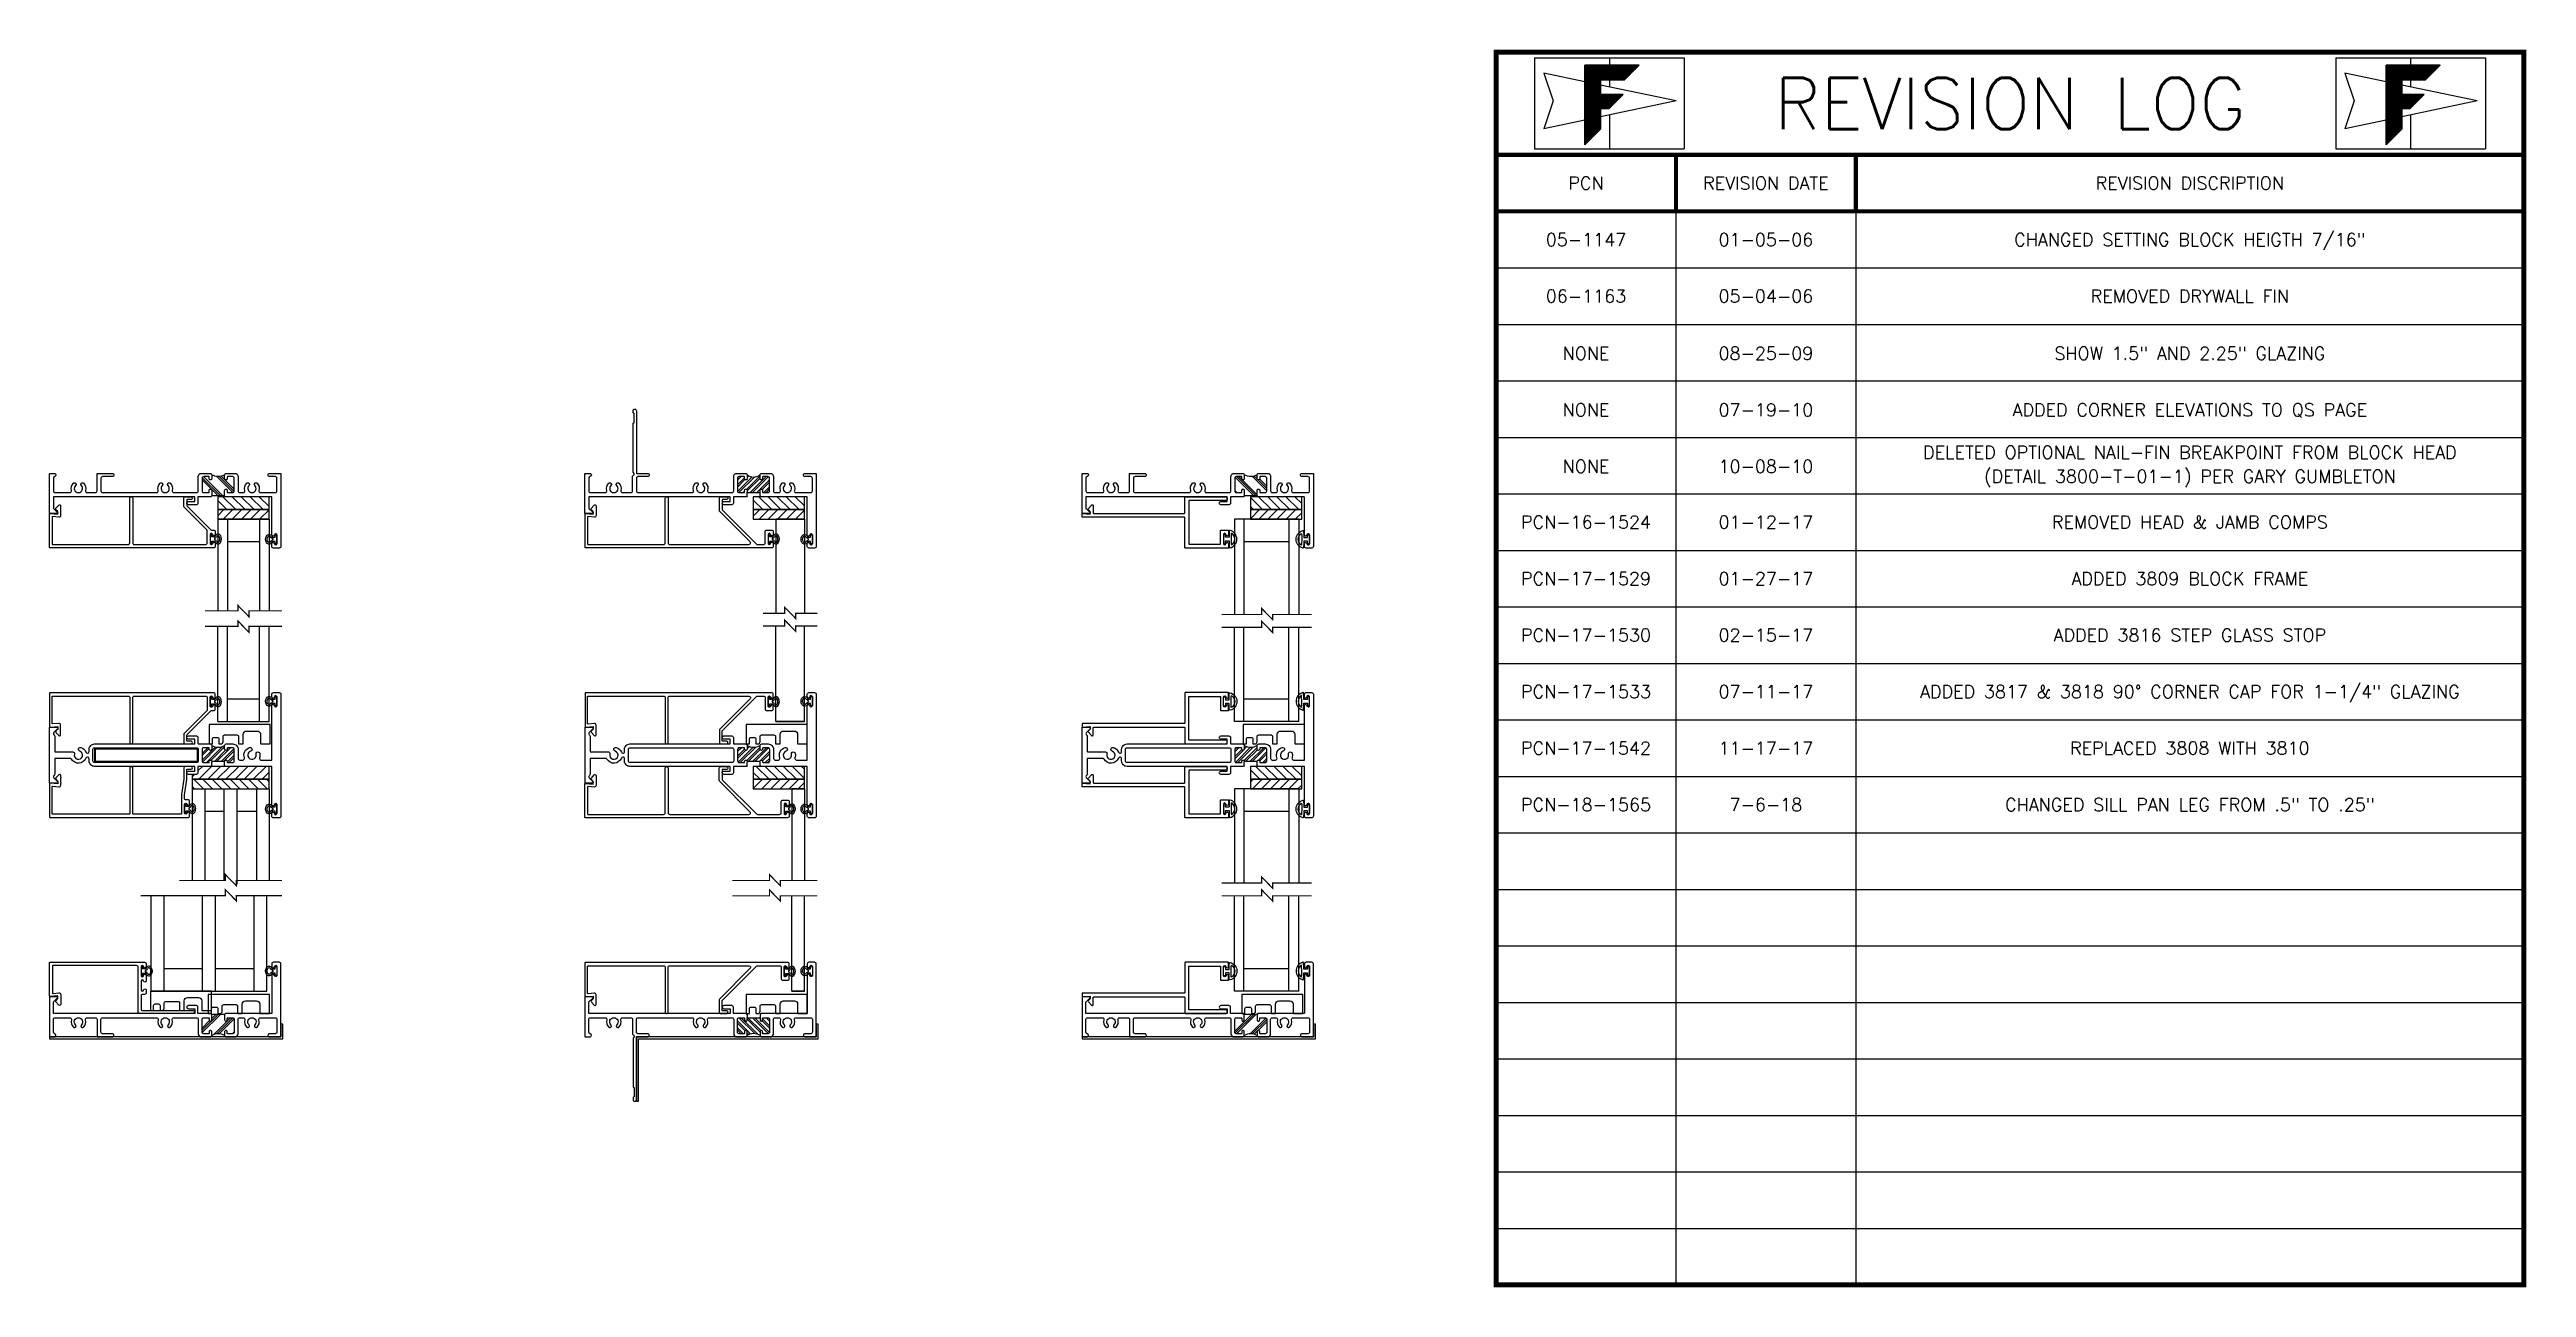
# Model space of a CAD drawing. Extents: x -23 to 190, y -172 to 85.
# Drawn here: x -4.06 to 44.14, y 4.99 to 29.09 of the extents above; entities that cross this region are included whole.
import ezdxf
from ezdxf.enums import TextEntityAlignment as Align

# ---------------------------------------------------------------- set-up
doc = ezdxf.new("R2010")
doc.units = 0
doc.header["$MEASUREMENT"] = 0
doc.layers.get('0').update_dxf_attribs({"linetype": 'CONTINUOUS'})
for name, color, linetype in [('ALUM-RED', 1, 'CONTINUOUS'), ('Ballons', 7, 'CONTINUOUS'), ('DIM', 7, 'CONTINUOUS'), ('FRAME', 1, 'CONTINUOUS'), ('GEOMETRY', 1, 'CONTINUOUS'), ('GLASS', 7, 'CONTINUOUS'), ('MISC.', 7, 'CONTINUOUS'), ('PROFILE NUMBER', 150, 'CONTINUOUS'), ('REVISION LOG', 7, 'CONTINUOUS'), ('SETTING BLOCKS', 7, 'CONTINUOUS'), ('SETTING_BLOCK', 4, 'CONTINUOUS'), ('TEXT', 7, 'CONTINUOUS')]:
    doc.layers.add(name, color=color, linetype=linetype)
doc.styles.get("Standard").update_dxf_attribs({"font": 'simplex.shx'})

msp = doc.modelspace()

# ---------------------------------------------------------------- texts
at = {"layer": 'REVISION LOG'}
for s, height, p in [('REVISION LOG', 1, (34.092, 28.043)), ('PCN', 0.25, (25.842, 26.493)), ('REVISION DATE', 0.25, (29.342, 26.493)), ('REVISION DISCRIPTION', 0.25, (37.592, 26.493)), ('CHANGED SETTING BLOCK HEIGTH 7/16"', 0.25, (37.592, 25.393)), ('05-1147', 0.25, (25.842, 25.393)), ('01-05-06', 0.25, (29.342, 25.393)), ('06-1163', 0.25, (25.842, 24.293)), ('05-04-06', 0.25, (29.342, 24.293)), ('REMOVED DRYWALL FIN', 0.25, (37.592, 24.293)), ('NONE', 0.25, (25.842, 23.178)), ('08-25-09', 0.25, (29.342, 23.178)), ('SHOW 1.5" AND 2.25" GLAZING', 0.25, (37.592, 23.178)), ('NONE', 0.25, (25.842, 22.078)), ('07-19-10', 0.25, (29.342, 22.078)), ('ADDED CORNER ELEVATIONS TO QS PAGE', 0.25, (37.592, 22.078)), ('DELETED OPTIONAL NAIL-FIN BREAKPOINT FROM BLOCK HEAD', 0.25, (37.592, 21.25)), ('NONE', 0.25, (25.842, 20.978)), ('10-08-10', 0.25, (29.342, 20.978)), ('(DETAIL 3800-T-01-1) PER GARY GUMBLETON', 0.25, (37.592, 20.784)), ('PCN-16-1524', 0.25, (25.842, 19.893)), ('01-12-17', 0.25, (29.342, 19.893)), ('REMOVED HEAD & JAMB COMPS', 0.25, (37.592, 19.893)), ('PCN-17-1529', 0.25, (25.842, 18.793)), ('01-27-17', 0.25, (29.342, 18.793)), ('ADDED 3809 BLOCK FRAME', 0.25, (37.592, 18.793)), ('PCN-17-1530', 0.25, (25.842, 17.693)), ('02-15-17', 0.25, (29.342, 17.693)), ('ADDED 3816 STEP GLASS STOP', 0.25, (37.592, 17.693)), ('PCN-17-1533', 0.25, (25.842, 16.593)), ('07-11-17', 0.25, (29.342, 16.593)), ('ADDED 3817 & 3818 90%%D CORNER CAP FOR 1-1/4" GLAZING', 0.25, (37.592, 16.593)), ('PCN-17-1542', 0.25, (25.842, 15.493)), ('11-17-17', 0.25, (29.342, 15.493)), ('REPLACED 3808 WITH 3810', 0.25, (37.592, 15.493)), ('PCN-18-1565', 0.25, (25.842, 14.393)), ('7-6-18', 0.25, (29.342, 14.393)), ('CHANGED SILL PAN LEG FROM .5" TO .25"', 0.25, (37.592, 14.393))]:
    msp.add_text(s, height=height, dxfattribs=at).set_placement(p, align=Align.MIDDLE_CENTER)

# ---------------------------------------------------------------- blocks, each defined once
blk = doc.blocks.new('3801 1 INCH GLASS STOP')
blk.add_lwpolyline([(2.741, 0.327, -0.414214), (2.769, 0.299, -0.414214), (2.741, 0.271), (2.669, 0.271, 0.414214), (2.659, 0.261), (2.659, 0.167, 0.198912), (2.668, 0.145), (3.128, -0.315, 0.198912), (3.15, -0.324), (3.183, -0.324, -0.414214), (3.214, -0.355), (3.214, -0.408, -0.414214), (3.189, -0.433, -0.399638), (3.164, -0.41, 0.400364), (3.139, -0.386, 0.414214), (3.114, -0.411), (3.114, -0.581, 0.414214), (3.139, -0.606), (3.139, -0.606, 0.399638), (3.164, -0.582, -0.399638), (3.189, -0.558, -0.414214), (3.214, -0.583), (3.214, -0.637, -0.414214), (3.183, -0.668), (-0.001, -0.668, -0.414214), (-0.011, -0.658), (-0.011, -0.01, -0.440011), (0, 0), (0.149, -0.013), (0.149, 0.04), (0.115, 0.074, -0.395486), (0.114, 0.102), (0.17, 0.165, -0.691708), (0.205, 0.152), (0.205, -0.04, -0.440011), (0.171, -0.071), (0.05, -0.061, 0.440011), (0.039, -0.071), (0.039, -0.593, 0.414214), (0.049, -0.603), (1.52, -0.603, 0.414214), (1.551, -0.572), (1.551, 0.299, -0.414214), (1.579, 0.327, -0.414214), (1.607, 0.299), (1.607, -0.572, 0.414214), (1.638, -0.603), (3.027, -0.603, 0.414214), (3.058, -0.572), (3.058, -0.337, 0.198912), (3.049, -0.315), (2.612, 0.122, -0.198912), (2.603, 0.144), (2.603, 0.296, -0.414214), (2.634, 0.327)], format="xyb", close=True)
blk = doc.blocks.new('3806 MULLION')
h = blk.add_hatch()
h.set_pattern_fill('ANSI32', color=256, scale=0.25, style=0)
h.set_pattern_definition([(45, (-1.96831, -4.979215), (-0.0662913, 0.0662913), []), (45, (-1.92411, -4.979215), (-0.0662913, 0.0662913), [])])
h.paths.add_polyline_path([(-1.369, 0.094, -0.414214), (-1.394, 0.118), (-1.394, 0.134, 0.414214), (-1.404, 0.144), (-1.5, 0.144, 0.414214), (-1.531, 0.113), (-1.531, -0.113, 0.414214), (-1.5, -0.143), (-1.404, -0.143, 0.414214), (-1.394, -0.133), (-1.394, -0.118, -0.414214), (-1.369, -0.094, -0.414214), (-1.344, -0.118), (-1.093, -0.118, -0.414214), (-1.068, -0.094, -0.414214), (-1.043, -0.118), (-1.043, -0.133, 0.414214), (-1.033, -0.143), (-0.937, -0.143, 0.414214), (-0.906, -0.113), (-0.906, 0.113, 0.414214), (-0.937, 0.144), (-1.033, 0.144, 0.414214), (-1.043, 0.134), (-1.043, 0.118, -0.414214), (-1.068, 0.094, -0.414214), (-1.093, 0.118), (-1.093, 0.188, -0.275826), (-1.344, 0.188), (-1.344, 0.118, -0.414214)])
for p, q in [((-1.344, -0.118), (-1.093, -0.118)), ((-1.344, -0.203), (-1.344, -0.133))]:
    blk.add_line(p, q)
for points in [[(-1.093, -0.133), (-1.093, -0.118, -0.414214), (-1.068, -0.094, -0.414214), (-1.043, -0.118), (-1.043, -0.133, 0.414214), (-1.033, -0.143), (-0.937, -0.143, 0.414214), (-0.906, -0.113), (-0.906, 0.113, 0.414214), (-0.937, 0.144), (-1.033, 0.144, 0.414214), (-1.043, 0.134), (-1.043, 0.118, -0.414214), (-1.068, 0.094, -0.414214), (-1.093, 0.118), (-1.093, 0.188, -0.414214), (-1.062, 0.219), (-0.937, 0.219, -0.414214), (-0.831, 0.113), (-0.831, -0.062, 0.414214), (-0.8, -0.094), (-0.738, -0.094, 0.517938), (-0.709, -0.052, -0.42659), (-0.608, 0.149, -0.510157), (-0.56, 0.113), (-0.56, 0.112, -0.323599), (-0.586, 0.077, 2.284894), (-0.483, 0.018, -0.323599), (-0.466, 0.058), (-0.465, 0.058, -0.510157), (-0.41, 0.035, -0.142368), (-0.415, -0.052, 0.517938), (-0.386, -0.094), (-0.175, -0.094), (-0.175, 0.91), (-0.175, 0.961, -0.414214), (-0.15, 0.986, -0.399638), (-0.125, 0.962, 0.399638), (-0.1, 0.939), (-0.1, 0.939, 0.414214), (-0.075, 0.964), (-0.075, 1.134, 0.414214), (-0.1, 1.159), (-0.1, 1.159, 0.399638), (-0.125, 1.135, -0.399638), (-0.15, 1.111), (-0.15, 1.111, -0.414214), (-0.175, 1.136), (-0.175, 1.188, -0.414214), (-0.144, 1.219), (-0.031, 1.219, -0.414214), (0, 1.188), (0, 0), (0, -1.188, -0.414214), (-0.031, -1.219), (-0.144, -1.219, -0.414214), (-0.175, -1.188), (-0.175, -1.136, -0.414214), (-0.15, -1.111), (-0.15, -1.111, -0.399638), (-0.125, -1.135, 0.399638), (-0.1, -1.159), (-0.1, -1.159, 0.414214), (-0.075, -1.133), (-0.075, -0.964, 0.414214), (-0.1, -0.938), (-0.1, -0.938, 0.399638), (-0.125, -0.962, -0.399638), (-0.15, -0.986, -0.414214), (-0.175, -0.961), (-0.175, -0.909), (-0.175, -0.219), (-1.078, -0.219), (-1.093, -0.203)], [(-3.625, -0.143, -0.414214), (-3.656, -0.113), (-3.656, 0.113, -0.414214), (-3.625, 0.144), (-1.637, 0.144, -0.414214), (-1.606, 0.113), (-1.606, -0.113, -0.414214), (-1.637, -0.143)]]:
    blk.add_lwpolyline(points, format="xyb", close=True)
blk.add_lwpolyline([(-1.344, -0.203), (-1.359, -0.219), (-1.612, -0.219), (-1.612, -0.344, -0.414214), (-1.643, -0.374), (-1.799, -0.374, -0.414214), (-1.83, -0.344, -0.414214), (-1.799, -0.312), (-1.674, -0.312), (-1.674, -0.219), (-3.625, -0.219, -0.414214), (-3.731, -0.113), (-3.731, -0.068, 0.414214), (-3.762, -0.037), (-3.764, -0.037, 0.308174), (-3.793, -0.057, -0.627979), (-4.073, -0.078, 0.267949), (-4.1, -0.062), (-4.39, -0.062, 0.414214), (-4.4, -0.072), (-4.4, -0.37, -0.237131), (-4.413, -0.395, 0.457629), (-4.416, -0.441), (-4.346, -0.511, -0.668179), (-4.36, -0.546), (-4.49, -0.546, -0.414214), (-4.5, -0.535), (-4.5, 0), (-4.5, 0.536, -0.414214), (-4.49, 0.546), (-4.36, 0.546, -0.668179), (-4.346, 0.511), (-4.416, 0.441, 0.457629), (-4.413, 0.395, -0.237131), (-4.4, 0.37), (-4.4, 0.073, 0.414214), (-4.39, 0.063), (-4.045, 0.063, -0.500407), (-4.016, 0.023, 2.386509), (-3.914, 0.077, -0.326072), (-3.94, 0.113, -0.502305), (-3.892, 0.149, -0.227368), (-3.793, 0.057, 0.308174), (-3.764, 0.038), (-3.762, 0.038, 0.414214), (-3.731, 0.069), (-3.731, 0.113, -0.414214), (-3.625, 0.219), (-1.674, 0.219), (-1.674, 0.313), (-1.799, 0.313, -0.414214), (-1.83, 0.344, -0.414214), (-1.799, 0.375), (-1.643, 0.375, -0.414214), (-1.612, 0.344), (-1.612, 0.228, 0.414214), (-1.602, 0.219), (-1.375, 0.219, -0.414214), (-1.344, 0.188), (-1.344, 0.118, -0.414214), (-1.369, 0.094, -0.414214), (-1.394, 0.118), (-1.394, 0.134, 0.414214), (-1.404, 0.144), (-1.5, 0.144, 0.414214), (-1.531, 0.113), (-1.531, -0.113, 0.414214), (-1.5, -0.143), (-1.404, -0.143, 0.414214), (-1.394, -0.133), (-1.394, -0.118, -0.414214), (-1.369, -0.094, -0.414214), (-1.344, -0.118), (-1.344, -0.133)], format="xyb")
blk.add_arc((-1.219, 0.398), 0.245, 239.1595, 300.8405)
blk = doc.blocks.new('3800 NAIL-ON FRAME')
h = blk.add_hatch()
h.set_pattern_fill('ANSI32', color=256, scale=0.25, style=0)
h.set_pattern_definition([(45, (-3.29232, -6.189), (-0.0662913, 0.0662913), []), (45, (-3.24812, -6.189), (-0.0662913, 0.0662913), [])])
h.paths.add_polyline_path([(2.143, 0.361, 0.414214), (2.112, 0.392), (2.017, 0.392, 0.414214), (2.006, 0.382), (2.006, 0.351, -0.414214), (1.982, 0.326, -0.414214), (1.956, 0.351), (1.956, 0.423, -0.324768), (1.706, 0.423), (1.706, 0.351, -0.414214), (1.681, 0.326, -0.414214), (1.655, 0.351), (1.655, 0.382, 0.414214), (1.645, 0.392), (1.549, 0.392, 0.414214), (1.518, 0.361), (1.518, 0.111, 0.414214), (1.549, 0.08), (1.645, 0.08, 0.414214), (1.655, 0.09), (1.655, 0.121, -0.414214), (1.681, 0.146, -0.414214), (1.706, 0.121), (1.706, 0.09, 0.414214), (1.715, 0.08), (1.946, 0.08, 0.414214), (1.956, 0.09), (1.956, 0.121, -0.414214), (1.982, 0.146, -0.414214), (2.006, 0.121), (2.006, 0.09, 0.414214), (2.017, 0.08), (2.112, 0.08, 0.414214), (2.143, 0.111)])
blk.add_line((1.706, 0.015), (1.706, 0.09))
blk.add_lwpolyline([(1.706, 0.015), (1.691, 0), (1.437, 0), (1.437, -0.125, -0.414214), (1.407, -0.156), (1.251, -0.156, -0.414214), (1.22, -0.125, -0.414214), (1.251, -0.094), (1.376, -0.094), (1.376, 0), (-1.376, 0), (-1.376, -0.224, 0.198912), (-1.373, -0.231), (-1.293, -0.31, -0.668179), (-1.3, -0.327), (-1.441, -0.327, -0.414214), (-1.451, -0.317), (-1.451, 0.444, -0.414214), (-1.441, 0.454), (-1.357, 0.454, -0.414214), (-1.326, 0.423, -0.358249), (-1.35, 0.393, 0.358249), (-1.376, 0.362), (-1.376, 0.111, 0.414214), (-1.345, 0.08), (-1.055, 0.08, 0.5024), (-1.025, 0.12, -0.280293), (-0.988, 0.264, -0.498955), (-0.939, 0.256, -0.334263), (-0.945, 0.219, 2.470836), (-0.832, 0.219, -0.334263), (-0.838, 0.256), (-0.838, 0.256, -0.498955), (-0.789, 0.264, -0.280293), (-0.752, 0.12, 0.5024), (-0.722, 0.08), (-0.556, 0.08, 0.414214), (-0.525, 0.111), (-0.525, 0.399), (-0.491, 0.434), (-0.491, 0.454), (-0.513, 0.476), (-0.513, 1.426, -0.443866), (-0.501, 1.436, 0.443866), (-0.491, 1.446), (-0.491, 1.614, 0.414214), (-0.501, 1.624), (-0.502, 1.624, -0.414214), (-0.513, 1.634), (-0.513, 1.673, -0.414214), (-0.482, 1.704, -0.414214), (-0.451, 1.673), (-0.451, 0.464, 0.414214), (-0.441, 0.454), (-0.232, 0.454, -0.414214), (-0.201, 0.423, -0.414214), (-0.232, 0.392), (-0.419, 0.392, 0.414214), (-0.451, 0.361), (-0.451, 0.111, 0.414214), (-0.419, 0.08), (0.633, 0.08, 0.5024), (0.663, 0.12, -0.280293), (0.7, 0.264, -0.498955), (0.749, 0.256, -0.334263), (0.743, 0.219, 2.470836), (0.856, 0.219, -0.334263), (0.85, 0.256, -0.498955), (0.899, 0.264, -0.280293), (0.936, 0.12, 0.5024), (0.966, 0.08), (1.412, 0.08, 0.414214), (1.444, 0.111), (1.444, 0.392, -0.414214), (1.506, 0.454), (1.674, 0.454, -0.414214), (1.706, 0.423), (1.706, 0.351, -0.414214), (1.681, 0.326, -0.414214), (1.655, 0.351), (1.655, 0.382, 0.414214), (1.645, 0.392), (1.549, 0.392, 0.414214), (1.518, 0.361), (1.518, 0.111, 0.414214), (1.549, 0.08), (1.645, 0.08, 0.414214), (1.655, 0.09), (1.655, 0.121, -0.414214), (1.681, 0.146, -0.414214), (1.706, 0.121), (1.706, 0.09, 0.414214), (1.715, 0.08), (1.946, 0.08, 0.414214), (1.956, 0.09), (1.956, 0.121, -0.414214), (1.982, 0.146, -0.414214), (2.006, 0.121), (2.006, 0.09, 0.414214), (2.017, 0.08), (2.112, 0.08, 0.414214), (2.143, 0.111), (2.143, 0.361, 0.414214), (2.112, 0.392), (2.017, 0.392, 0.414214), (2.006, 0.382), (2.006, 0.351, -0.414214), (1.982, 0.326), (1.982, 0.326, -0.414214), (1.956, 0.351), (1.956, 0.423, -0.414214), (1.988, 0.454), (2.157, 0.454, -0.414214), (2.219, 0.392), (2.219, 0.111, 0.414214), (2.249, 0.08), (2.321, 0.08, 0.5024), (2.351, 0.12, -0.280293), (2.388, 0.264, -0.498955), (2.437, 0.256, -0.334263), (2.431, 0.219, 2.470836), (2.544, 0.219, -0.334263), (2.538, 0.256, -0.498955), (2.587, 0.264, -0.280293), (2.624, 0.12, 0.5024), (2.654, 0.08), (2.943, 0.08, 0.414214), (2.975, 0.111), (2.975, 0.361, 0.414214), (2.943, 0.392), (2.831, 0.392, -0.414214), (2.799, 0.423, -0.414214), (2.831, 0.454), (3.04, 0.454, -0.414214), (3.049, 0.444), (3.049, 0.444), (3.049, -0.969, -0.414214), (3.018, -1), (2.905, -1, -0.414214), (2.874, -0.969), (2.874, -0.918, -0.414214), (2.9, -0.893), (2.9, -0.893, -0.399638), (2.924, -0.916, 0.399638), (2.949, -0.94), (2.95, -0.94, 0.414214), (2.975, -0.915), (2.975, -0.745, 0.414214), (2.95, -0.72), (2.949, -0.72, 0.399638), (2.924, -0.744, -0.399638), (2.9, -0.768, -0.414214), (2.874, -0.743), (2.874, -0.691), (2.874, 0), (1.971, 0), (1.956, 0.015), (1.956, 0.09)], format="xyb")
blk.add_arc((1.831, 0.596), 0.214, 234.0157, 305.9843)
blk = doc.blocks.new('3802 45 GLASS STOP')
blk.add_lwpolyline([(3.939, -0.433, -0.399638), (3.914, -0.41, 0.400364), (3.889, -0.386, 0.414214), (3.864, -0.411), (3.864, -0.581, 0.414214), (3.889, -0.606), (3.889, -0.606, 0.399638), (3.914, -0.582, -0.399638), (3.939, -0.558, -0.414214), (3.964, -0.583), (3.964, -0.637, -0.414214), (3.933, -0.668), (-0.001, -0.668, -0.414214), (-0.011, -0.658), (-0.011, -0.01, -0.440011), (0, 0), (0.149, -0.013), (0.149, 0.04), (0.115, 0.074, -0.395486), (0.114, 0.102), (0.17, 0.165, -0.691708), (0.205, 0.152), (0.205, -0.04, -0.440011), (0.171, -0.071), (0.05, -0.061, 0.440011), (0.039, -0.071), (0.039, -0.593, 0.414214), (0.049, -0.603), (1.52, -0.603, 0.414214), (1.551, -0.572), (1.551, 0.299, -0.414214), (1.579, 0.327), (1.579, 0.327, -0.414214), (1.607, 0.299), (1.607, -0.572, 0.414214), (1.638, -0.603), (3.179, -0.603, 0.668179), (3.2, -0.55), (2.612, 0.038, -0.198912), (2.603, 0.06), (2.603, 0.296, -0.414214), (2.634, 0.327), (2.741, 0.327, -0.414214), (2.769, 0.299, -0.414214), (2.741, 0.271), (2.669, 0.271, 0.414214), (2.659, 0.261), (2.659, 0.071), (3.324, -0.594, 0.198912), (3.345, -0.603), (3.777, -0.603, 0.414214), (3.808, -0.572), (3.808, -0.355, -0.414214), (3.839, -0.324), (3.933, -0.324, -0.414214), (3.964, -0.355), (3.964, -0.408, -0.414214)], format="xyb", close=True)
blk = doc.blocks.new('A$C3BF656AD')
at = {"layer": 'SETTING BLOCKS'}
h = blk.add_hatch(dxfattribs=at)
h.set_pattern_fill('ANSI31', color=256, scale=0.25, angle=90, style=0)
h.set_pattern_definition([(135, (0.820812, -8.054306), (-0.02209709, -0.02209709), [])])
h.paths.add_polyline_path([(0, 0.063), (0.25, 0.063), (0.25, 0.11), (0, 0.11)])
h = blk.add_hatch(dxfattribs=at)
h.set_pattern_fill('ANSI31', color=256, scale=0.25, style=0)
h.set_pattern_definition([(45, (-2.098375, -8.085556), (-0.02209709, 0.02209709), [])])
h.paths.add_polyline_path([(0, 0), (0.25, 0), (0.25, 0.063), (0, 0.063)])
for points in [[(0, 0.063), (0, 0.11), (0.25, 0.11), (0.25, 0.063)], [(0, 0), (0, 0.063), (0.25, 0.063), (0.25, 0)]]:
    blk.add_lwpolyline(points, close=True, dxfattribs=at)
blk = doc.blocks.new('*X23')
at = {"color": 0}
for p, q in [((7.233, 10.235), (7.463, 10.465)), ((7.233, 10.245), (7.452, 10.465)), ((7.233, 10.256), (7.442, 10.465)), ((7.233, 10.266), (7.431, 10.465)), ((7.233, 10.277), (7.42, 10.465)), ((7.233, 10.288), (7.41, 10.465)), ((7.233, 10.298), (7.399, 10.465)), ((7.233, 10.309), (7.389, 10.465)), ((7.233, 10.319), (7.378, 10.465)), ((7.233, 10.33), (7.367, 10.465)), ((7.233, 10.341), (7.357, 10.465)), ((7.233, 10.351), (7.346, 10.465)), ((7.233, 10.362), (7.336, 10.465)), ((7.233, 10.372), (7.325, 10.465)), ((7.233, 10.383), (7.314, 10.465)), ((7.233, 10.394), (7.304, 10.465)), ((7.233, 10.404), (7.293, 10.465)), ((7.233, 10.415), (7.283, 10.465)), ((7.233, 10.426), (7.272, 10.465)), ((7.233, 10.436), (7.261, 10.465)), ((7.233, 10.447), (7.251, 10.465)), ((7.233, 10.457), (7.24, 10.465)), ((7.355, 10.337), (7.233, 10.459)), ((7.355, 10.326), (7.233, 10.448)), ((7.355, 10.316), (7.233, 10.438)), ((7.355, 10.305), (7.233, 10.427)), ((7.355, 10.295), (7.233, 10.416)), ((7.355, 10.348), (7.238, 10.465)), ((7.365, 10.348), (7.249, 10.465)), ((7.375, 10.348), (7.259, 10.465)), ((7.386, 10.348), (7.27, 10.465)), ((7.396, 10.348), (7.28, 10.465)), ((7.407, 10.348), (7.291, 10.465)), ((7.418, 10.348), (7.302, 10.465)), ((7.428, 10.348), (7.312, 10.465)), ((7.439, 10.348), (7.323, 10.465)), ((7.449, 10.348), (7.333, 10.465)), ((7.46, 10.348), (7.344, 10.465)), ((7.471, 10.348), (7.355, 10.465)), ((7.357, 10.348), (7.473, 10.465)), ((7.481, 10.348), (7.365, 10.465)), ((7.368, 10.348), (7.484, 10.465)), ((7.492, 10.348), (7.376, 10.465)), ((7.379, 10.348), (7.495, 10.465)), ((7.503, 10.348), (7.386, 10.465)), ((7.389, 10.348), (7.505, 10.465)), ((7.513, 10.348), (7.397, 10.465)), ((7.4, 10.348), (7.516, 10.465)), ((7.524, 10.348), (7.408, 10.465)), ((7.41, 10.348), (7.526, 10.465)), ((7.534, 10.348), (7.418, 10.465)), ((7.421, 10.348), (7.537, 10.465)), ((7.542, 10.351), (7.429, 10.465)), ((7.432, 10.348), (7.548, 10.465)), ((7.548, 10.356), (7.439, 10.465)), ((7.442, 10.348), (7.558, 10.465)), ((7.553, 10.362), (7.45, 10.465)), ((7.453, 10.348), (7.569, 10.465)), ((7.558, 10.367), (7.461, 10.465)), ((7.463, 10.348), (7.58, 10.465)), ((7.563, 10.372), (7.471, 10.465)), ((7.474, 10.348), (7.59, 10.465)), ((7.569, 10.378), (7.482, 10.465)), ((7.485, 10.348), (7.601, 10.465)), ((7.574, 10.383), (7.492, 10.465)), ((7.495, 10.348), (7.611, 10.465)), ((7.579, 10.388), (7.503, 10.465)), ((7.506, 10.348), (7.622, 10.465)), ((7.585, 10.394), (7.514, 10.465)), ((7.516, 10.348), (7.633, 10.465)), ((7.59, 10.399), (7.524, 10.465)), ((7.527, 10.348), (7.643, 10.465)), ((7.595, 10.404), (7.535, 10.465)), ((7.538, 10.348), (7.654, 10.465)), ((7.601, 10.409), (7.546, 10.465)), ((7.606, 10.415), (7.556, 10.465)), ((7.611, 10.42), (7.567, 10.465)), ((7.616, 10.425), (7.577, 10.465)), ((7.622, 10.431), (7.588, 10.465)), ((7.627, 10.436), (7.599, 10.465)), ((7.632, 10.441), (7.609, 10.465)), ((7.638, 10.447), (7.62, 10.465)), ((7.643, 10.452), (7.63, 10.465)), ((7.648, 10.457), (7.641, 10.465)), ((7.654, 10.462), (7.652, 10.465)), ((7.355, 10.284), (7.233, 10.406)), ((7.355, 10.273), (7.233, 10.395)), ((7.355, 10.263), (7.233, 10.385)), ((7.355, 10.252), (7.233, 10.374)), ((7.355, 10.241), (7.233, 10.363)), ((7.44, 10.145), (7.233, 10.353)), ((7.233, 10.224), (7.355, 10.346)), ((7.435, 10.14), (7.233, 10.342)), ((7.233, 10.213), (7.355, 10.335)), ((7.43, 10.135), (7.233, 10.332)), ((7.233, 10.203), (7.355, 10.325)), ((7.424, 10.129), (7.233, 10.321)), ((7.233, 10.192), (7.355, 10.314)), ((7.416, 10.127), (7.233, 10.31)), ((7.233, 10.182), (7.355, 10.304)), ((7.405, 10.127), (7.233, 10.3)), ((7.233, 10.171), (7.355, 10.293)), ((7.395, 10.127), (7.233, 10.289)), ((7.233, 10.16), (7.355, 10.282)), ((7.384, 10.127), (7.233, 10.279)), ((7.233, 10.15), (7.355, 10.272)), ((7.373, 10.127), (7.233, 10.268)), ((7.233, 10.139), (7.355, 10.261)), ((7.363, 10.127), (7.233, 10.257)), ((7.233, 10.129), (7.355, 10.25)), ((7.355, 10.125), (7.233, 10.247)), ((7.233, 10.118), (7.355, 10.24)), ((7.233, 10.012), (7.457, 10.236)), ((7.233, 10.022), (7.446, 10.236)), ((7.233, 10.033), (7.436, 10.236)), ((7.233, 10.044), (7.425, 10.236)), ((7.233, 10.054), (7.415, 10.236)), ((7.233, 10.065), (7.404, 10.236)), ((7.233, 10.076), (7.393, 10.236)), ((7.233, 10.086), (7.383, 10.236)), ((7.233, 10.097), (7.372, 10.236)), ((7.233, 10.107), (7.362, 10.236)), ((7.355, 10.114), (7.233, 10.236)), ((7.355, 10.104), (7.233, 10.226)), ((7.359, 10.127), (7.468, 10.236)), ((7.446, 10.151), (7.36, 10.236)), ((7.37, 10.127), (7.478, 10.236)), ((7.451, 10.156), (7.371, 10.236)), ((7.38, 10.127), (7.489, 10.236)), ((7.456, 10.161), (7.382, 10.236)), ((7.391, 10.127), (7.5, 10.236)), ((7.462, 10.167), (7.392, 10.236)), ((7.402, 10.127), (7.51, 10.236)), ((7.467, 10.172), (7.403, 10.236)), ((7.412, 10.127), (7.521, 10.236)), ((7.472, 10.177), (7.413, 10.236)), ((7.477, 10.182), (7.424, 10.236)), ((7.483, 10.188), (7.435, 10.236)), ((7.488, 10.193), (7.445, 10.236)), ((7.493, 10.198), (7.456, 10.236)), ((7.499, 10.204), (7.466, 10.236)), ((7.504, 10.209), (7.477, 10.236)), ((7.509, 10.214), (7.488, 10.236)), ((7.515, 10.22), (7.498, 10.236)), ((7.52, 10.225), (7.509, 10.236)), ((7.525, 10.23), (7.519, 10.236)), ((7.531, 10.236), (7.53, 10.236)), ((7.355, 10.093), (7.233, 10.215)), ((7.355, 10.082), (7.233, 10.204)), ((7.355, 10.072), (7.233, 10.194)), ((7.355, 10.061), (7.233, 10.183)), ((7.355, 10.051), (7.233, 10.172)), ((7.355, 10.04), (7.233, 10.162)), ((7.355, 10.029), (7.233, 10.151)), ((7.355, 10.019), (7.233, 10.141)), ((7.355, 10.008), (7.233, 10.13)), ((7.233, 10.001), (7.355, 10.123)), ((7.355, 9.998), (7.233, 10.119)), ((7.233, 9.991), (7.355, 10.113)), ((7.355, 9.987), (7.233, 10.109)), ((7.233, 9.98), (7.355, 10.102)), ((7.355, 9.976), (7.233, 10.098)), ((7.233, 9.969), (7.355, 10.091)), ((7.355, 9.966), (7.233, 10.088)), ((7.233, 9.959), (7.355, 10.081)), ((7.35, 9.96), (7.233, 10.077)), ((7.233, 9.948), (7.355, 10.07)), ((7.345, 9.955), (7.233, 10.066)), ((7.233, 9.938), (7.355, 10.06)), ((7.339, 9.949), (7.233, 10.056)), ((7.233, 9.927), (7.355, 10.049)), ((7.334, 9.944), (7.233, 10.045)), ((7.233, 9.916), (7.355, 10.038)), ((7.329, 9.939), (7.233, 10.035)), ((7.233, 9.906), (7.355, 10.028)), ((7.324, 9.933), (7.233, 10.024)), ((7.233, 9.895), (7.355, 10.017)), ((7.318, 9.928), (7.233, 10.013)), ((7.233, 9.885), (7.355, 10.007)), ((7.313, 9.923), (7.233, 10.003)), ((7.233, 9.874), (7.355, 9.996)), ((7.308, 9.917), (7.233, 9.992)), ((7.233, 9.863), (7.355, 9.985)), ((7.302, 9.912), (7.233, 9.982)), ((7.233, 9.853), (7.355, 9.975)), ((7.297, 9.907), (7.233, 9.971)), ((7.292, 9.902), (7.233, 9.96)), ((7.286, 9.896), (7.233, 9.95)), ((7.281, 9.891), (7.233, 9.939)), ((7.276, 9.886), (7.233, 9.929)), ((7.271, 9.88), (7.233, 9.918)), ((7.265, 9.875), (7.233, 9.907)), ((7.26, 9.87), (7.233, 9.897)), ((7.255, 9.864), (7.233, 9.886)), ((7.249, 9.859), (7.233, 9.876)), ((7.244, 9.854), (7.233, 9.865)), ((7.239, 9.849), (7.233, 9.854)), ((7.233, 9.843), (7.233, 9.844))]:
    blk.add_line(p, q, dxfattribs=at)
blk = doc.blocks.new('*U144')
at = {"layer": 'PROFILE NUMBER', "color": 5}
for p, q in [((-0.016, 0.092), (-0.013, 0.083)), ((-0.013, 0.083), (0.013, 0.083)), ((0.013, 0.083), (0.016, 0.092))]:
    blk.add_line(p, q, dxfattribs=at)
blk.add_lwpolyline([(-0.043, 0.091), (-0.043, 0.034), (-0.09, 0.034), (-0.09, 0), (0.09, 0), (0.09, 0.034), (0.043, 0.034), (0.043, 0.091)], dxfattribs=at)
for centre, start, end in [((-0.073, 0.071), 19.8289, 61.175), ((0.073, 0.071), 118.7633, 160.1945)]:
    blk.add_arc(centre, 0.06, start, end, dxfattribs=at)
blk.add_ellipse((0, 0.152), major_axis=(-0.0958, 0), ratio=0.712114, start_param=2.033109, end_param=7.391692, dxfattribs=at)
blk.add_open_spline([(0.044, 0.124), (0.053, 0.129), (0.059, 0.135), (0.069, 0.15), (0.068, 0.157), (0.049, 0.179), (0.027, 0.189), (-0.021, 0.191), (-0.045, 0.181), (-0.067, 0.16), (-0.068, 0.152), (-0.061, 0.137), (-0.054, 0.129), (-0.044, 0.124)], degree=3, knots=[2.2211, 2.2211, 2.2211, 2.2211, 2.727733, 2.727733, 3.7005, 3.7005, 4.673268, 4.673268, 5.646035, 5.646035, 6.618803, 6.618803, 7.203997, 7.203997, 7.203997, 7.203997], dxfattribs=at)
blk = doc.blocks.new('25031')
at = {"layer": 'GEOMETRY', "color": 5}
for p, q in [((-0.035, 0.042), (-0.09, 0.042)), ((-0.09, 0.042), (-0.09, 0)), ((-0.09, 0), (0.09, 0)), ((-0.035, 0.112), (-0.035, 0.042)), ((0.035, 0.042), (0.035, 0.112)), ((0.09, 0.042), (0.035, 0.042)), ((0.09, 0), (0.09, 0.042))]:
    blk.add_line(p, q, dxfattribs=at)
for centre, radius, start, end in [((-0.16, 0.126), 0.01, 165.8685, 267.1063), ((0, 0.086), 0.175, 14.1622, 165.8685), ((0, 3.29), 3.179, 267.1063, 269.3654), ((0, 0.086), 0.135, 30.4808, 149.5259), ((0, 3.29), 3.139, 267.8759, 269.9963), ((0.005, 3.056), 2.904, 269.9005, 272.1922), ((0.005, 3.056), 2.944, 270.5829, 273.0223), ((0.16, 0.126), 0.01, 273.0223, 14.1622)]:
    blk.add_arc(centre, radius, start, end, dxfattribs=at)
blk = doc.blocks.new('3809 BLOCK FRAME')
h = blk.add_hatch()
h.set_pattern_fill('PLAST', color=256, angle=45, style=0)
h.set_pattern_definition([(45, (-4.25098, -6.643), (-0.176777, 0.176777), []), (45, (-4.27308, -6.6209), (-0.176777, 0.176777), []), (45, (-4.29517, -6.5988), (-0.176777, 0.176777), [])])
edge = h.paths.add_edge_path()
edge.add_arc((-0.937, 0.093), 0.031, 270, 360, ccw=False)
edge.add_line((-0.937, 0.062), (-1.033, 0.062))
edge.add_arc((-1.033, 0.072), 0.01, 180, 270, ccw=False)
edge.add_line((-1.043, 0.072), (-1.043, 0.103))
edge.add_arc((-1.068, 0.103), 0.025, 360, 450)
edge.add_arc((-1.068, 0.103), 0.025, 90, 180)
edge.add_line((-1.093, 0.103), (-1.093, 0.031))
edge.add_arc((-1.218, -0.221), 0.281, 63.5092, 116.4908)
edge.add_line((-1.344, 0.031), (-1.344, 0.103))
edge.add_arc((-1.369, 0.103), 0.025, 0, 90)
edge.add_arc((-1.369, 0.103), 0.025, 90, 180)
edge.add_line((-1.394, 0.103), (-1.394, 0.072))
edge.add_arc((-1.404, 0.072), 0.01, 270, 360, ccw=False)
edge.add_line((-1.404, 0.062), (-1.5, 0.062))
edge.add_arc((-1.5, 0.093), 0.031, 180, 270, ccw=False)
edge.add_line((-1.531, 0.093), (-1.531, 0.343))
edge.add_arc((-1.5, 0.343), 0.031, 90, 180, ccw=False)
edge.add_line((-1.5, 0.374), (-1.404, 0.374))
edge.add_arc((-1.404, 0.364), 0.01, 0, 90, ccw=False)
edge.add_line((-1.394, 0.364), (-1.394, 0.333))
edge.add_arc((-1.369, 0.333), 0.025, 180, 270)
edge.add_arc((-1.369, 0.333), 0.025, 270, 360)
edge.add_line((-1.344, 0.333), (-1.344, 0.439))
edge.add_line((-1.344, 0.439), (-1.093, 0.439))
edge.add_line((-1.093, 0.439), (-1.093, 0.333))
edge.add_arc((-1.068, 0.333), 0.025, 180, 270)
edge.add_arc((-1.068, 0.333), 0.025, 270, 360)
edge.add_line((-1.043, 0.333), (-1.043, 0.364))
edge.add_arc((-1.033, 0.364), 0.01, 90, 180, ccw=False)
edge.add_line((-1.033, 0.374), (-0.937, 0.374))
edge.add_arc((-0.937, 0.343), 0.031, 0, 90, ccw=False)
edge.add_line((-0.906, 0.343), (-0.906, 0.093))
blk.add_line((-1.093, 0.439), (-1.344, 0.439))
for points in [[(-1.093, 0.439), (-1.093, 0.333, 0.414214), (-1.068, 0.308, 0.414214), (-1.043, 0.333), (-1.043, 0.364, -0.414214), (-1.033, 0.374), (-0.937, 0.374, -0.414214), (-0.906, 0.343), (-0.906, 0.093, -0.414214), (-0.937, 0.062), (-1.033, 0.062, -0.414214), (-1.043, 0.072), (-1.043, 0.103, 0.414214), (-1.068, 0.128), (-1.068, 0.128, 0.414214), (-1.093, 0.103), (-1.093, 0.031, 0.414214), (-1.062, 0), (-0.893, 0, 0.414214), (-0.831, 0.062), (-0.831, 0.343, -0.414214), (-0.8, 0.374), (-0.729, 0.374, -0.5024), (-0.699, 0.334, 0.280293), (-0.661, 0.19, 0.498955), (-0.613, 0.198), (-0.613, 0.198, 0.334263), (-0.618, 0.235, -2.470836), (-0.506, 0.235, 0.334263), (-0.511, 0.198, 0.498955), (-0.463, 0.19, 0.280293), (-0.425, 0.334, -0.5024), (-0.395, 0.374), (-0.106, 0.374, -0.414214), (-0.075, 0.343), (-0.075, 0.093, -0.414214), (-0.106, 0.062), (-0.219, 0.062, 0.414214), (-0.25, 0.031, 0.414214), (-0.219, 0), (0, 0), (0, 1.423, 0.414214), (-0.031, 1.454), (-0.144, 1.454, 0.414214), (-0.175, 1.423), (-0.175, 1.371, 0.414214), (-0.15, 1.346), (-0.15, 1.346, 0.399638), (-0.125, 1.37, -0.399638), (-0.1, 1.394), (-0.1, 1.394, -0.414214), (-0.075, 1.369), (-0.075, 1.199, -0.414214), (-0.1, 1.174), (-0.1, 1.174, -0.399638), (-0.125, 1.198, 0.399638), (-0.15, 1.221, 0.414214), (-0.175, 1.196), (-0.175, 0.464, -0.414214), (-0.185, 0.454), (-1.078, 0.454), (-1.093, 0.439)], [(-1.344, 0.439), (-1.344, 0.439), (-1.359, 0.454), (-1.612, 0.454), (-1.612, 0.579, 0.414214), (-1.643, 0.61), (-1.799, 0.61, 0.414214), (-1.83, 0.579, 0.414214), (-1.799, 0.548), (-1.674, 0.548), (-1.674, 0.454), (-4.425, 0.454), (-4.425, 0.678, -0.198912), (-4.422, 0.685), (-4.343, 0.764, 0.668179), (-4.35, 0.781), (-4.49, 0.781, 0.414214), (-4.5, 0.771), (-4.5, 0.01, 0.414214), (-4.49, 0), (-4.406, 0, 0.414214), (-4.375, 0.031, 0.358249), (-4.4, 0.061, -0.358249), (-4.425, 0.092), (-4.425, 0.343, -0.414214), (-4.394, 0.374), (-4.105, 0.374, -0.5024), (-4.075, 0.334, 0.280293), (-4.037, 0.19, 0.498955), (-3.989, 0.198, 0.334263), (-3.994, 0.235, -2.470836), (-3.882, 0.235, 0.334263), (-3.887, 0.198, 0.498955), (-3.839, 0.19, 0.280293), (-3.801, 0.334, -0.5024), (-3.771, 0.374), (-3.606, 0.374, -0.414214), (-3.575, 0.343), (-3.575, 0), (-3.281, 0, 0.414214), (-3.25, 0.031, 0.414214), (-3.281, 0.062), (-3.469, 0.062, -0.414214), (-3.5, 0.093), (-3.5, 0.343, -0.414214), (-3.469, 0.374), (-2.417, 0.374, -0.5024), (-2.387, 0.334, 0.280293), (-2.349, 0.19, 0.498955), (-2.301, 0.198, 0.334263), (-2.306, 0.235, -2.470836), (-2.194, 0.235, 0.334263), (-2.199, 0.198, 0.498955), (-2.151, 0.19, 0.280293), (-2.113, 0.334, -0.5024), (-2.083, 0.374), (-1.637, 0.374, -0.414214), (-1.606, 0.343), (-1.606, 0.062, 0.414214), (-1.544, 0), (-1.375, 0, 0.414214), (-1.344, 0.031), (-1.344, 0.103, 0.414214), (-1.369, 0.128, 0.414214), (-1.394, 0.103), (-1.394, 0.072, -0.414214), (-1.404, 0.062), (-1.5, 0.062, -0.414214), (-1.531, 0.093), (-1.531, 0.343, -0.414214), (-1.5, 0.374), (-1.404, 0.374, -0.414214), (-1.394, 0.364), (-1.394, 0.333, 0.414214), (-1.369, 0.308, 0.414214), (-1.344, 0.333), (-1.344, 0.439)]]:
    blk.add_lwpolyline(points, format="xyb")
blk.add_arc((-1.218, -0.221), 0.281, 63.5092, 116.4908)
blk = doc.blocks.new('3816_1.25in_Step_Glass_Stop')
blk.add_line((2.765, 0.611), (2.765, 0.611))
blk.add_lwpolyline([(0.139, 0.013, -0.440011), (0.15, 0.003), (0.15, -0.034, -0.198912), (0.147, -0.041), (0.117, -0.071, 0.388879), (0.115, -0.098), (0.171, -0.164, 0.700208), (0.206, -0.151), (0.206, -0.013, -0.414214), (0.216, -0.003), (1.98, -0.003, -0.414214), (1.99, -0.013), (1.99, -0.317, 0.414214), (2, -0.327), (2.778, -0.327, 1), (2.778, -0.252), (2.075, -0.252, -0.414214), (2.065, -0.242), (2.065, 0.588, -0.414214), (2.075, 0.598), (2.674, 0.598, -0.414214), (2.684, 0.588), (2.684, 0.334, 0.414214), (2.694, 0.324), (2.83, 0.324, 0.414214), (2.84, 0.334), (2.84, 0.411, 1), (2.79, 0.411, -1), (2.74, 0.411), (2.74, 0.586, -1), (2.79, 0.586, 1), (2.84, 0.586), (2.84, 0.663, 0.414214), (2.83, 0.673), (2, 0.673, 0.414214), (1.99, 0.663), (1.99, 0.082, -0.414214), (1.98, 0.072), (0, 0.072, 0.414214), (-0.01, 0.062), (-0.01, 0.011, 0.440011), (0.001, 0.001)], format="xyb", close=True)

# ---------------------------------------------------------------- hatches: boundary and pattern name
at = {"layer": 'DIM'}
h = msp.add_hatch(dxfattribs=at)
h.set_pattern_fill('ANSI31', color=256, angle=90, style=0)
h.set_pattern_definition([(225, (22.13302, 33.75572), (-0.08838835, 0.08838835), [])])
h.paths.add_polyline_path([(0.218, 14.888), (-1.282, 14.888), (-1.282, 14.982), (-1.178, 14.982, 0.414214), (-1.168, 14.992), (-1.168, 15.138), (0.218, 15.138)])
h = msp.add_hatch(dxfattribs=at)
h.set_pattern_fill('ANSI31', color=256, style=0)
h.set_pattern_definition([(315, (22.13302, 33.75572), (-0.08838835, -0.08838835), [])])
h.paths.add_polyline_path([(0.218, 14.7), (-1.282, 14.7), (-1.282, 14.888), (0.218, 14.888)])

# ---------------------------------------------------------------- linework, layer by layer
at = {"layer": 'ALUM-RED'}
msp.add_lwpolyline([(-2.226, 11.24, 0.975), (-2.276, 11.238), (-2.276, 11.068, 0.975), (-2.226, 11.067, -0.975), (-2.176, 11.066), (-2.176, 10.96, -0.975), (-2.226, 10.959, 0.975), (-2.276, 10.957), (-2.276, 10.787, 0.975), (-2.226, 10.786, -0.975), (-2.176, 10.785), (-2.176, 10.731, -0.414214), (-2.207, 10.7), (-2.245, 10.7, 0.414214), (-2.276, 10.669), (-2.276, 10.417, 0.414214), (-2.245, 10.386), (-1.265, 10.386, -1), (-1.265, 10.33), (-2.301, 10.33, -0.414214), (-2.332, 10.361), (-2.332, 11.229, 0.414214), (-2.363, 11.26), (-3.99, 11.26, 0.414214), (-4, 11.25), (-4, 10.728, 0.440011), (-3.989, 10.718), (-3.874, 10.728, -0.440011), (-3.84, 10.698), (-3.84, 10.505, -0.691708), (-3.875, 10.492), (-3.931, 10.556, -0.395486), (-3.93, 10.583), (-3.899, 10.614, 0.198912), (-3.896, 10.621), (-3.896, 10.659, 0.440011), (-3.907, 10.669), (-4.045, 10.657, -0.440011), (-4.056, 10.667), (-4.056, 11.315, -0.414214), (-4.046, 11.325), (-2.207, 11.325, -0.414214), (-2.176, 11.294), (-2.176, 11.241, -0.975)], format="xyb", close=True, dxfattribs=at)
at = {"layer": 'Ballons'}
for p, q in [((10.075, 19.95), (10.075, 18.119)), ((10.075, 19.95), (10.637, 19.95)), ((10.637, 19.95), (10.637, 18.119)), ((10.075, 16.013), (10.075, 17.869)), ((10.637, 16.013), (10.637, 17.869))]:
    msp.add_line(p, q, dxfattribs=at)
at = {"layer": 'DIM'}
for p, q in [((-0.657, 14.7), (-0.407, 14.7)), ((-0.626, 14.7), (-0.438, 14.7)), ((-2.078, 10.763), (0.172, 10.763))]:
    msp.add_line(p, q, dxfattribs=at)
at = {"layer": 'DIM', "color": 5, "lineweight": 40}
msp.add_lwpolyline([(-3.174, 15.481), (-3.174, 15.231), (-1.174, 15.231), (-1.174, 15.481)], close=True, dxfattribs=at)
at = {"layer": 'FRAME'}
for points in [[(9.115, 20.388, -0.414214), (9.143, 20.36, -0.414214), (9.115, 20.332), (9.043, 20.332, 0.414214), (9.033, 20.322), (9.033, 20.131), (9.697, 19.467, 0.198912), (9.719, 19.458), (9.838, 19.458, 0.414214), (9.869, 19.489), (9.869, 19.706, -0.414214), (9.9, 19.737), (9.994, 19.737, -0.414214), (10.025, 19.706), (10.025, 19.652, -0.414214), (10, 19.627, -0.399638), (9.975, 19.651, 0.400364), (9.95, 19.675, 0.414214), (9.925, 19.65), (9.925, 19.48, 0.414214), (9.95, 19.455), (9.95, 19.455, 0.399638), (9.975, 19.478, -0.399638), (10, 19.502, -0.414214), (10.025, 19.477), (10.025, 19.424, -0.414214), (9.994, 19.393), (6.373, 19.393, -0.414214), (6.363, 19.403), (6.363, 20.051, -0.440011), (6.373, 20.061), (6.523, 20.047), (6.523, 20.101), (6.488, 20.135, -0.395486), (6.487, 20.162), (6.543, 20.226, -0.691708), (6.579, 20.213), (6.579, 20.02, -0.440011), (6.545, 19.989), (6.423, 20, 0.440011), (6.413, 19.99), (6.413, 19.468, 0.414214), (6.423, 19.458), (7.894, 19.458, 0.414214), (7.925, 19.489), (7.925, 20.36, -0.414214), (7.953, 20.388), (7.953, 20.388, -0.414214), (7.981, 20.36), (7.981, 19.489, 0.414214), (8.012, 19.458), (9.552, 19.458, 0.668179), (9.574, 19.511), (8.986, 20.099, -0.198912), (8.977, 20.121), (8.977, 20.357, -0.414214), (9.008, 20.388)], [(9.115, 15.575, 0.414214), (9.143, 15.603, 0.414214), (9.115, 15.631), (9.043, 15.631, -0.414214), (9.033, 15.641), (9.033, 15.831), (9.697, 16.496, -0.198912), (9.719, 16.505), (9.838, 16.505, -0.414214), (9.869, 16.474), (9.869, 16.257, 0.414214), (9.9, 16.226), (9.994, 16.226, 0.414214), (10.025, 16.257), (10.025, 16.31, 0.414214), (10, 16.335, 0.399638), (9.975, 16.312, -0.400364), (9.95, 16.288, -0.414214), (9.925, 16.313), (9.925, 16.483, -0.414214), (9.95, 16.508), (9.95, 16.508, -0.399638), (9.975, 16.484, 0.399638), (10, 16.46, 0.414214), (10.025, 16.485), (10.025, 16.539, 0.414214), (9.994, 16.57), (6.373, 16.57, 0.414214), (6.363, 16.56), (6.363, 15.912, 0.440011), (6.373, 15.902), (6.523, 15.915), (6.523, 15.862), (6.488, 15.828, 0.395486), (6.487, 15.8), (6.543, 15.737, 0.691708), (6.579, 15.75), (6.579, 15.942, 0.440011), (6.545, 15.973), (6.423, 15.962, -0.440011), (6.413, 15.972), (6.413, 16.495, -0.414214), (6.423, 16.505), (7.894, 16.505, -0.414214), (7.925, 16.474), (7.925, 15.603, 0.414214), (7.953, 15.575), (7.953, 15.575, 0.414214), (7.981, 15.603), (7.981, 16.474, -0.414214), (8.012, 16.505), (9.552, 16.505, -0.668179), (9.574, 16.452), (8.986, 15.864, 0.198912), (8.977, 15.842), (8.977, 15.606, 0.414214), (9.008, 15.575)], [(-4.006, 14.218), (-4.006, 14.74, -0.440011), (-3.995, 14.75), (-3.874, 14.74, 0.440011), (-3.84, 14.771), (-3.84, 14.799, -0.267949), (-3.835, 14.808, 0.57735), (-3.835, 14.825, -0.267949), (-3.84, 14.834), (-3.84, 14.899, -0.267949), (-3.835, 14.908, 0.57735), (-3.835, 14.925, -0.267949), (-3.84, 14.934), (-3.84, 14.963, 0.691708), (-3.875, 14.976), (-3.931, 14.912, 0.395486), (-3.93, 14.885), (-3.896, 14.851), (-3.896, 14.798), (-4.045, 14.811, 0.440011), (-4.056, 14.801), (-4.056, 14.153, 0.414214), (-4.046, 14.143), (-1.362, 14.143, 0.414214), (-1.331, 14.174), (-1.331, 14.227, 0.975), (-1.381, 14.229, -0.975), (-1.431, 14.23), (-1.431, 14.4, -0.975), (-1.381, 14.401, 0.975), (-1.331, 14.402), (-1.331, 14.456, 0.414214), (-1.362, 14.487), (-1.4, 14.487, -0.414214), (-1.431, 14.518), (-1.431, 14.581, -0.035412), (-1.431, 14.585), (-1.387, 14.88, 0.035412), (-1.386, 14.892), (-1.386, 15.072, -0.414214), (-1.376, 15.082), (-1.304, 15.082, 1), (-1.304, 15.138), (-1.411, 15.138, 0.414214), (-1.442, 15.107), (-1.442, 14.892, -0.035412), (-1.442, 14.888), (-1.486, 14.593, 0.035412), (-1.487, 14.581), (-1.487, 14.218, -0.414214), (-1.497, 14.208), (-2.428, 14.208, -0.414214), (-2.438, 14.218), (-2.438, 15.11, 1), (-2.494, 15.11), (-2.494, 14.218, -0.414214), (-2.504, 14.208), (-3.996, 14.208, -0.414214)]]:
    msp.add_lwpolyline(points, format="xyb", close=True, dxfattribs=at)
at = {"layer": 'GLASS'}
for p, q in [((-0.782, 19.95), (-0.782, 18.165)), ((0.218, 19.95), (-0.782, 19.95)), ((-0.595, 19.95), (-0.595, 18.165)), ((0.03, 19.95), (0.03, 18.165)), ((0.218, 19.95), (0.218, 18.165)), ((10.636, 19.95), (10.075, 19.95)), ((19.002, 19.95), (19.002, 18.095)), ((20.252, 19.95), (19.002, 19.95)), ((19.185, 19.95), (19.185, 18.095)), ((20.06, 19.95), (20.06, 18.095)), ((20.252, 19.95), (20.252, 18.095)), ((-0.595, 19.513), (0.03, 19.513)), ((19.185, 19.513), (20.06, 19.513)), ((-0.782, 16.013), (-0.782, 17.863)), ((-0.595, 16.013), (-0.595, 17.863)), ((0.03, 16.013), (0.03, 17.863)), ((0.218, 16.013), (0.218, 17.863)), ((19.002, 16.013), (19.002, 17.845)), ((19.185, 16.013), (19.185, 17.845)), ((20.06, 16.013), (20.06, 17.845)), ((20.252, 16.013), (20.252, 17.845)), ((-0.595, 16.45), (0.03, 16.45)), ((19.185, 16.45), (20.06, 16.45)), ((-0.782, 16.013), (0.218, 16.013)), ((10.075, 16.013), (10.637, 16.013)), ((10.636, 16.013), (10.075, 16.013)), ((20.252, 16.013), (19.002, 16.013)), ((-1.282, 14.7), (-1.282, 12.916)), ((-1.032, 14.7), (-1.032, 12.916)), ((-0.657, 12.916), (-0.657, 14.7)), ((-0.407, 12.842), (-0.407, 14.7)), ((-0.032, 14.7), (-0.032, 12.916)), ((0.218, 14.7), (0.218, 12.916)), ((10.386, 14.7), (10.386, 12.916)), ((10.636, 14.7), (10.386, 14.7)), ((10.386, 14.7), (10.636, 14.7)), ((10.636, 14.7), (10.636, 12.916)), ((19.002, 14.7), (19.002, 12.867)), ((20.252, 14.7), (19.002, 14.7)), ((19.185, 14.7), (19.185, 12.867)), ((20.06, 14.7), (20.06, 12.867)), ((20.252, 14.7), (20.252, 12.867)), ((-1.032, 14.263), (-0.657, 14.263)), ((-0.407, 14.263), (-0.032, 14.263)), ((19.185, 14.263), (20.06, 14.263)), ((-2.078, 10.763), (-2.078, 12.621)), ((-1.828, 10.763), (-1.828, 12.621)), ((-1.078, 10.763), (-1.078, 12.621)), ((-0.828, 10.763), (-0.828, 12.621)), ((-0.078, 10.763), (-0.078, 12.621)), ((0.172, 10.763), (0.172, 12.621)), ((10.386, 10.763), (10.386, 12.617)), ((10.636, 10.763), (10.636, 12.617)), ((19.002, 10.763), (19.002, 12.617)), ((19.185, 10.763), (19.185, 12.617)), ((20.06, 10.763), (20.06, 12.617)), ((20.252, 10.763), (20.252, 12.617)), ((-1.828, 11.2), (-1.078, 11.2)), ((-0.828, 11.2), (-0.078, 11.2)), ((19.185, 11.2), (20.06, 11.2)), ((10.386, 10.763), (10.636, 10.763)), ((10.636, 10.763), (10.386, 10.763)), ((20.252, 10.763), (19.002, 10.763))]:
    msp.add_line(p, q, dxfattribs=at)
at = {"layer": 'GLASS', "const_width": 0.024}
for points in [[(0.468, 18.165), (-0.176, 18.165), (-0.176, 18.05), (-0.388, 18.268), (-0.388, 18.165), (-1.032, 18.165)], [(0.468, 17.863), (-0.176, 17.863), (-0.176, 17.747), (-0.388, 17.966), (-0.388, 17.863), (-1.032, 17.863)], [(9.825, 18.119), (10.249, 18.119), (10.249, 18.235), (10.462, 18.017), (10.462, 18.119), (10.887, 18.119)], [(9.825, 17.869), (10.249, 17.869), (10.249, 17.985), (10.462, 17.767), (10.462, 17.869), (10.887, 17.869)], [(18.752, 18.095), (19.532, 18.095), (19.532, 18.211), (19.744, 17.993), (19.744, 18.095), (20.502, 18.095)], [(18.752, 17.845), (19.532, 17.845), (19.532, 17.961), (19.744, 17.743), (19.744, 17.845), (20.502, 17.845)], [(-1.532, 12.916), (-0.634, 12.916), (-0.634, 13.031), (-0.421, 12.813), (-0.421, 12.916), (0.468, 12.916)], [(9.232, 12.916), (9.953, 12.916), (9.953, 13.031), (10.165, 12.813), (10.165, 12.916), (10.886, 12.916)], [(-2.282, 12.621), (-0.634, 12.621), (-0.634, 12.737), (-0.421, 12.518), (-0.421, 12.621), (0.468, 12.621)], [(9.232, 12.617), (9.953, 12.617), (9.953, 12.733), (10.165, 12.515), (10.165, 12.617), (10.886, 12.617)], [(18.752, 12.867), (19.532, 12.867), (19.532, 12.983), (19.744, 12.765), (19.744, 12.867), (20.502, 12.867)], [(18.752, 12.617), (19.532, 12.617), (19.532, 12.733), (19.744, 12.515), (19.744, 12.617), (20.502, 12.617)]]:
    msp.add_lwpolyline(points, dxfattribs=at)
at = {"layer": 'MISC.'}
for points in [[(-4.056, 9.871), (-4.056, 9.831), (0.484, 9.831), (0.484, 10.121), (0.444, 10.121), (0.444, 9.871)], [(7.363, 9.871), (7.363, 8.621), (7.403, 8.621), (7.403, 9.831), (10.903, 9.831), (10.903, 10.121), (10.863, 10.121), (10.863, 9.871)], [(16.036, 9.871), (16.036, 9.831), (20.576, 9.831), (20.576, 10.121), (20.536, 10.121), (20.536, 9.871)]]:
    msp.add_lwpolyline(points, close=True, dxfattribs=at)
at = {"layer": 'REVISION LOG', "color": 151}
for p, q in [((24.842, 28.929), (27.753, 28.929)), ((24.842, 28.929), (24.842, 27.158)), ((26.298, 28.929), (26.298, 28.79)), ((27.753, 28.929), (27.753, 27.158)), ((40.431, 28.929), (43.342, 28.929)), ((40.431, 28.929), (40.431, 27.158)), ((41.886, 28.929), (41.886, 28.79)), ((43.342, 28.929), (43.342, 27.158)), ((26.298, 28.5), (26.298, 28.366)), ((41.886, 28.5), (41.886, 28.366)), ((26.298, 27.821), (26.298, 27.158)), ((41.886, 27.821), (41.886, 27.158)), ((24.842, 27.158), (27.753, 27.158)), ((40.431, 27.158), (43.342, 27.158))]:
    msp.add_line(p, q, dxfattribs=at)
at = {"layer": 'REVISION LOG', "color": 1}
for p, q in [((25.82, 28.466), (25.021, 28.634)), ((25.021, 28.634), (25.201, 28.093)), ((41.409, 28.466), (40.61, 28.634)), ((40.61, 28.634), (40.79, 28.093)), ((25.201, 28.093), (25.021, 27.552)), ((27.594, 28.093), (26.125, 28.402)), ((27.594, 28.093), (26.125, 27.784)), ((40.79, 28.093), (40.61, 27.552)), ((43.183, 28.093), (41.714, 28.402)), ((43.183, 28.093), (41.714, 27.784)), ((25.82, 27.72), (25.021, 27.552)), ((41.409, 27.72), (40.61, 27.552))]:
    msp.add_line(p, q, dxfattribs=at)
at = {"layer": 'REVISION LOG'}
for p, q in [((31.092, 27.043), (31.092, 5.043)), ((27.592, 25.943), (27.592, 5.043)), ((24.092, 24.843), (44.092, 24.843)), ((24.092, 23.743), (44.092, 23.743)), ((24.092, 22.643), (44.092, 22.643)), ((24.092, 21.543), (44.092, 21.543)), ((24.092, 20.443), (44.092, 20.443)), ((24.092, 19.343), (44.092, 19.343)), ((24.092, 18.243), (44.092, 18.243)), ((24.092, 17.143), (44.092, 17.143)), ((24.092, 16.043), (44.092, 16.043)), ((24.092, 14.943), (44.092, 14.943)), ((24.092, 13.843), (44.092, 13.843)), ((24.092, 12.743), (44.092, 12.743)), ((24.092, 11.643), (44.092, 11.643)), ((24.092, 10.543), (44.092, 10.543)), ((24.092, 9.443), (44.092, 9.443)), ((24.092, 8.343), (44.092, 8.343)), ((24.092, 7.243), (44.092, 7.243)), ((24.092, 6.143), (44.092, 6.143))]:
    msp.add_line(p, q, dxfattribs=at)
at = {"layer": 'REVISION LOG', "const_width": 0.1}
msp.add_lwpolyline([(44.092, 5.043), (44.092, 29.043), (24.092, 29.043), (24.092, 5.043), (44.092, 5.043), (44.092, 5.043)], close=True, dxfattribs=at)
at = {"layer": 'REVISION LOG', "color": 151}
for points in [[(26.125, 27.54), (26.125, 27.947), (26.293, 27.947), (26.125, 27.947), (26.125, 27.54), (25.82, 27.236), (25.82, 28.79), (26.877, 28.79), (26.586, 28.5), (26.125, 28.5), (26.125, 28.219), (26.565, 28.219), (26.125, 28.219), (26.125, 28.5), (26.586, 28.5), (26.877, 28.79), (25.82, 28.79), (25.82, 27.236), (26.125, 27.54), (26.125, 27.947), (26.293, 27.947), (26.565, 28.219), (26.125, 28.219), (26.125, 28.5), (26.586, 28.5), (26.877, 28.79), (25.82, 28.79), (25.82, 27.236)], [(41.714, 27.54), (41.714, 27.947), (41.882, 27.947), (41.714, 27.947), (41.714, 27.54), (41.409, 27.236), (41.409, 28.79), (42.466, 28.79), (42.175, 28.5), (41.714, 28.5), (41.714, 28.219), (42.154, 28.219), (41.714, 28.219), (41.714, 28.5), (42.175, 28.5), (42.466, 28.79), (41.409, 28.79), (41.409, 27.236), (41.714, 27.54), (41.714, 27.947), (41.882, 27.947), (42.154, 28.219), (41.714, 28.219), (41.714, 28.5), (42.175, 28.5), (42.466, 28.79), (41.409, 28.79), (41.409, 27.236)]]:
    msp.add_lwpolyline(points, close=True, dxfattribs=at)
at = {"layer": 'REVISION LOG', "const_width": 0.08}
for points in [[(24.092, 27.043), (44.092, 27.043)], [(27.592, 27.043), (27.592, 25.943)], [(31.092, 27.043), (31.092, 25.943)], [(24.092, 25.943), (44.092, 25.943)]]:
    msp.add_lwpolyline(points, dxfattribs=at)
at = {"layer": 'SETTING BLOCKS'}
msp.add_lwpolyline([(-1.282, 14.982), (-1.282, 14.888), (0.218, 14.888), (0.218, 15.138), (-1.168, 15.138)], dxfattribs=at)
msp.add_lwpolyline([(-1.282, 14.888), (-1.282, 14.7), (0.218, 14.7), (0.218, 14.888)], close=True, dxfattribs=at)
at = {"layer": 'SETTING_BLOCK', "color": 7}
for points in [[(-0.68, 15.622), (-0.68, 15.72, -0.414214), (-0.65, 15.75), (-0.41, 15.75, -0.414214), (-0.38, 15.72), (-0.38, 15.575), (-0.29, 15.575), (-0.29, 15.763, -0.414214), (-0.228, 15.825), (-0.012, 15.825, -0.414214), (0.05, 15.763), (0.05, 15.575), (0.238, 15.575), (0.238, 15.95), (-0.95, 15.95), (-0.95, 15.575), (-0.887, 15.575), (-0.887, 15.67, -0.414214), (-0.857, 15.7), (-0.792, 15.7, -0.414214), (-0.762, 15.67), (-0.762, 15.575), (-0.727, 15.575, 0.414214)], [(9.77, 15.622), (9.77, 15.72, -0.414214), (9.8, 15.75), (10.04, 15.75, -0.414214), (10.07, 15.72), (10.07, 15.575), (10.16, 15.575), (10.16, 15.763, -0.414214), (10.222, 15.825), (10.438, 15.825, -0.414214), (10.5, 15.763), (10.5, 15.575), (10.688, 15.575), (10.688, 15.95), (9.5, 15.95), (9.5, 15.575), (9.563, 15.575), (9.563, 15.67, -0.414214), (9.593, 15.7), (9.658, 15.7, -0.414214), (9.688, 15.67), (9.688, 15.575), (9.723, 15.575, 0.414214)], [(19.443, 15.622), (19.443, 15.72, -0.414214), (19.473, 15.75), (19.713, 15.75, -0.414214), (19.743, 15.72), (19.743, 15.575), (19.833, 15.575), (19.833, 15.763, -0.414214), (19.895, 15.825), (20.111, 15.825, -0.414214), (20.173, 15.763), (20.173, 15.575), (20.361, 15.575), (20.361, 15.95), (19.173, 15.95), (19.173, 15.575), (19.236, 15.575), (19.236, 15.67, -0.414214), (19.266, 15.7), (19.331, 15.7, -0.414214), (19.361, 15.67), (19.361, 15.575), (19.396, 15.575, 0.414214)], [(-1.825, 10.435), (-1.825, 10.533, -0.414214), (-1.795, 10.563), (-1.555, 10.563, -0.414214), (-1.525, 10.533), (-1.525, 10.388), (-1.435, 10.388), (-1.435, 10.576, -0.414214), (-1.373, 10.638), (-1.157, 10.638, -0.414214), (-1.095, 10.576), (-1.095, 10.388), (-0.907, 10.388), (-0.907, 10.763), (-2.095, 10.763), (-2.095, 10.388), (-2.032, 10.388), (-2.032, 10.483, -0.414214), (-2.002, 10.513), (-1.937, 10.513, -0.414214), (-1.907, 10.483), (-1.907, 10.388), (-1.872, 10.388, 0.414214)], [(-0.697, 10.372), (-0.697, 10.47, -0.414214), (-0.667, 10.5), (-0.427, 10.5, -0.414214), (-0.397, 10.47), (-0.397, 10.325), (-0.307, 10.325), (-0.307, 10.513, -0.414214), (-0.245, 10.575), (-0.029, 10.575, -0.414214), (0.033, 10.513), (0.033, 10.325), (0.221, 10.325), (0.221, 10.7), (-0.967, 10.7), (-0.967, 10.325), (-0.904, 10.325), (-0.904, 10.42, -0.414214), (-0.874, 10.45), (-0.809, 10.45, -0.414214), (-0.779, 10.42), (-0.779, 10.325), (-0.744, 10.325, 0.414214)], [(9.77, 10.372), (9.77, 10.47, -0.414214), (9.8, 10.5), (10.04, 10.5, -0.414214), (10.07, 10.47), (10.07, 10.325), (10.16, 10.325), (10.16, 10.513, -0.414214), (10.222, 10.575), (10.438, 10.575, -0.414214), (10.5, 10.513), (10.5, 10.325), (10.688, 10.325), (10.688, 10.7), (9.5, 10.7), (9.5, 10.325), (9.563, 10.325), (9.563, 10.42, -0.414214), (9.593, 10.45), (9.658, 10.45, -0.414214), (9.688, 10.42), (9.688, 10.325), (9.723, 10.325, 0.414214)], [(19.412, 10.372), (19.412, 10.47, -0.414214), (19.442, 10.5), (19.682, 10.5, -0.414214), (19.712, 10.47), (19.712, 10.325), (19.802, 10.325), (19.802, 10.513, -0.414214), (19.864, 10.575), (20.08, 10.575, -0.414214), (20.142, 10.513), (20.142, 10.325), (20.33, 10.325), (20.33, 10.7), (19.142, 10.7), (19.142, 10.325), (19.205, 10.325), (19.205, 10.42, -0.414214), (19.235, 10.45), (19.3, 10.45, -0.414214), (19.33, 10.42), (19.33, 10.325), (19.365, 10.325, 0.414214)]]:
    msp.add_lwpolyline(points, format="xyb", close=True, dxfattribs=at)
at = {"layer": 'TEXT'}
for p, q in [((-1.282, 14.7), (0.218, 14.7)), ((-1.328, 10.763), (0.172, 10.763))]:
    msp.add_line(p, q, dxfattribs=at)

# ---------------------------------------------------------------- block references
at = {"layer": 'FRAME'}
for name, p in [('3800 NAIL-ON FRAME', (7.813, 20.388)), ('3801 1 INCH GLASS STOP', (-4.046, 20.061)), ('3806 MULLION', (0.444, 15.356)), ('3806 MULLION', (10.863, 15.356)), ('3806 MULLION', (20.536, 15.356)), ('3816_1.25in_Step_Glass_Stop', (16.046, 15.902)), ('3802 45 GLASS STOP', (6.373, 14.806)), ('3809 BLOCK FRAME', (0.444, 9.871)), ('3816_1.25in_Step_Glass_Stop', (16.046, 10.652)), ('3809 BLOCK FRAME', (20.536, 9.871))]:
    msp.add_blockref(name, p, dxfattribs=at)
at = {"layer": 'FRAME', "xscale": -1, "rotation": 180}
for name, p in [('3809 BLOCK FRAME', (0.444, 20.842)), ('3809 BLOCK FRAME', (20.536, 20.842)), ('3816_1.25in_Step_Glass_Stop', (16.046, 20.061)), ('3801 1 INCH GLASS STOP', (-4.046, 15.902)), ('3816_1.25in_Step_Glass_Stop', (16.046, 14.811)), ('3802 45 GLASS STOP', (6.373, 10.652)), ('3800 NAIL-ON FRAME', (7.813, 10.325))]:
    msp.add_blockref(name, p, dxfattribs=at)
at = {"layer": 'REVISION LOG', "color": 151, "xscale": 2.5, "yscale": 2.5, "zscale": 2.5}
for p in [(7.737, 2.629), (23.326, 2.629)]:
    msp.add_blockref('*X23', p, dxfattribs=at)
at = {"layer": 'TEXT', "xscale": -4, "yscale": 4, "zscale": 4, "rotation": 180}
for p in [(-0.785, 20.388), (9.636, 20.388), (19.31, 20.388), (9.636, 15.138), (19.31, 15.138)]:
    msp.add_blockref('A$C3BF656AD', p, dxfattribs=at)
at = {"layer": 'TEXT'}
for name, p, rotation in [('*U144', (-0.932, 19.565), 270), ('*U144', (9.925, 19.565), 270), ('25031', (18.786, 19.562), 270), ('*U144', (-0.932, 16.398), 270), ('*U144', (9.925, 16.398), 270), ('25031', (20.461, 16.405), 90.00000000000001), ('25031', (18.786, 14.312), 270), ('*U144', (-1.431, 14.315), 270), ('*U144', (10.237, 14.31), 270), ('*U144', (-2.276, 11.153), 270), ('*U144', (10.237, 11.148), 270), ('25031', (20.461, 11.155), 89.99999999999999)]:
    msp.add_blockref(name, p, dxfattribs=dict(at, rotation=rotation))
at = {"layer": 'TEXT', "xscale": -1}
for name, p, rotation in [('*U144', (0.369, 19.558), 90), ('*U144', (10.788, 19.558), 90), ('25031', (20.461, 19.558), 90), ('*U144', (0.369, 16.405), 90), ('*U144', (10.788, 16.405), 90), ('25031', (18.786, 16.4), 270), ('25031', (20.461, 14.308), 90), ('*U144', (0.369, 14.308), 90), ('*U144', (10.788, 14.308), 90), ('*U144', (0.369, 11.155), 90), ('*U144', (10.788, 11.155), 90), ('25031', (18.786, 11.151), 270)]:
    msp.add_blockref(name, p, dxfattribs=dict(at, rotation=rotation))

msp.set_redraw_order([(e.dxf.handle, doc.entitydb.next_handle()) for e in msp.query("TEXT MTEXT ATTDEF DIMENSION ARC_DIMENSION")])  # texts and dimensions are drawn at this point

doc.saveas('drawing.dxf')
